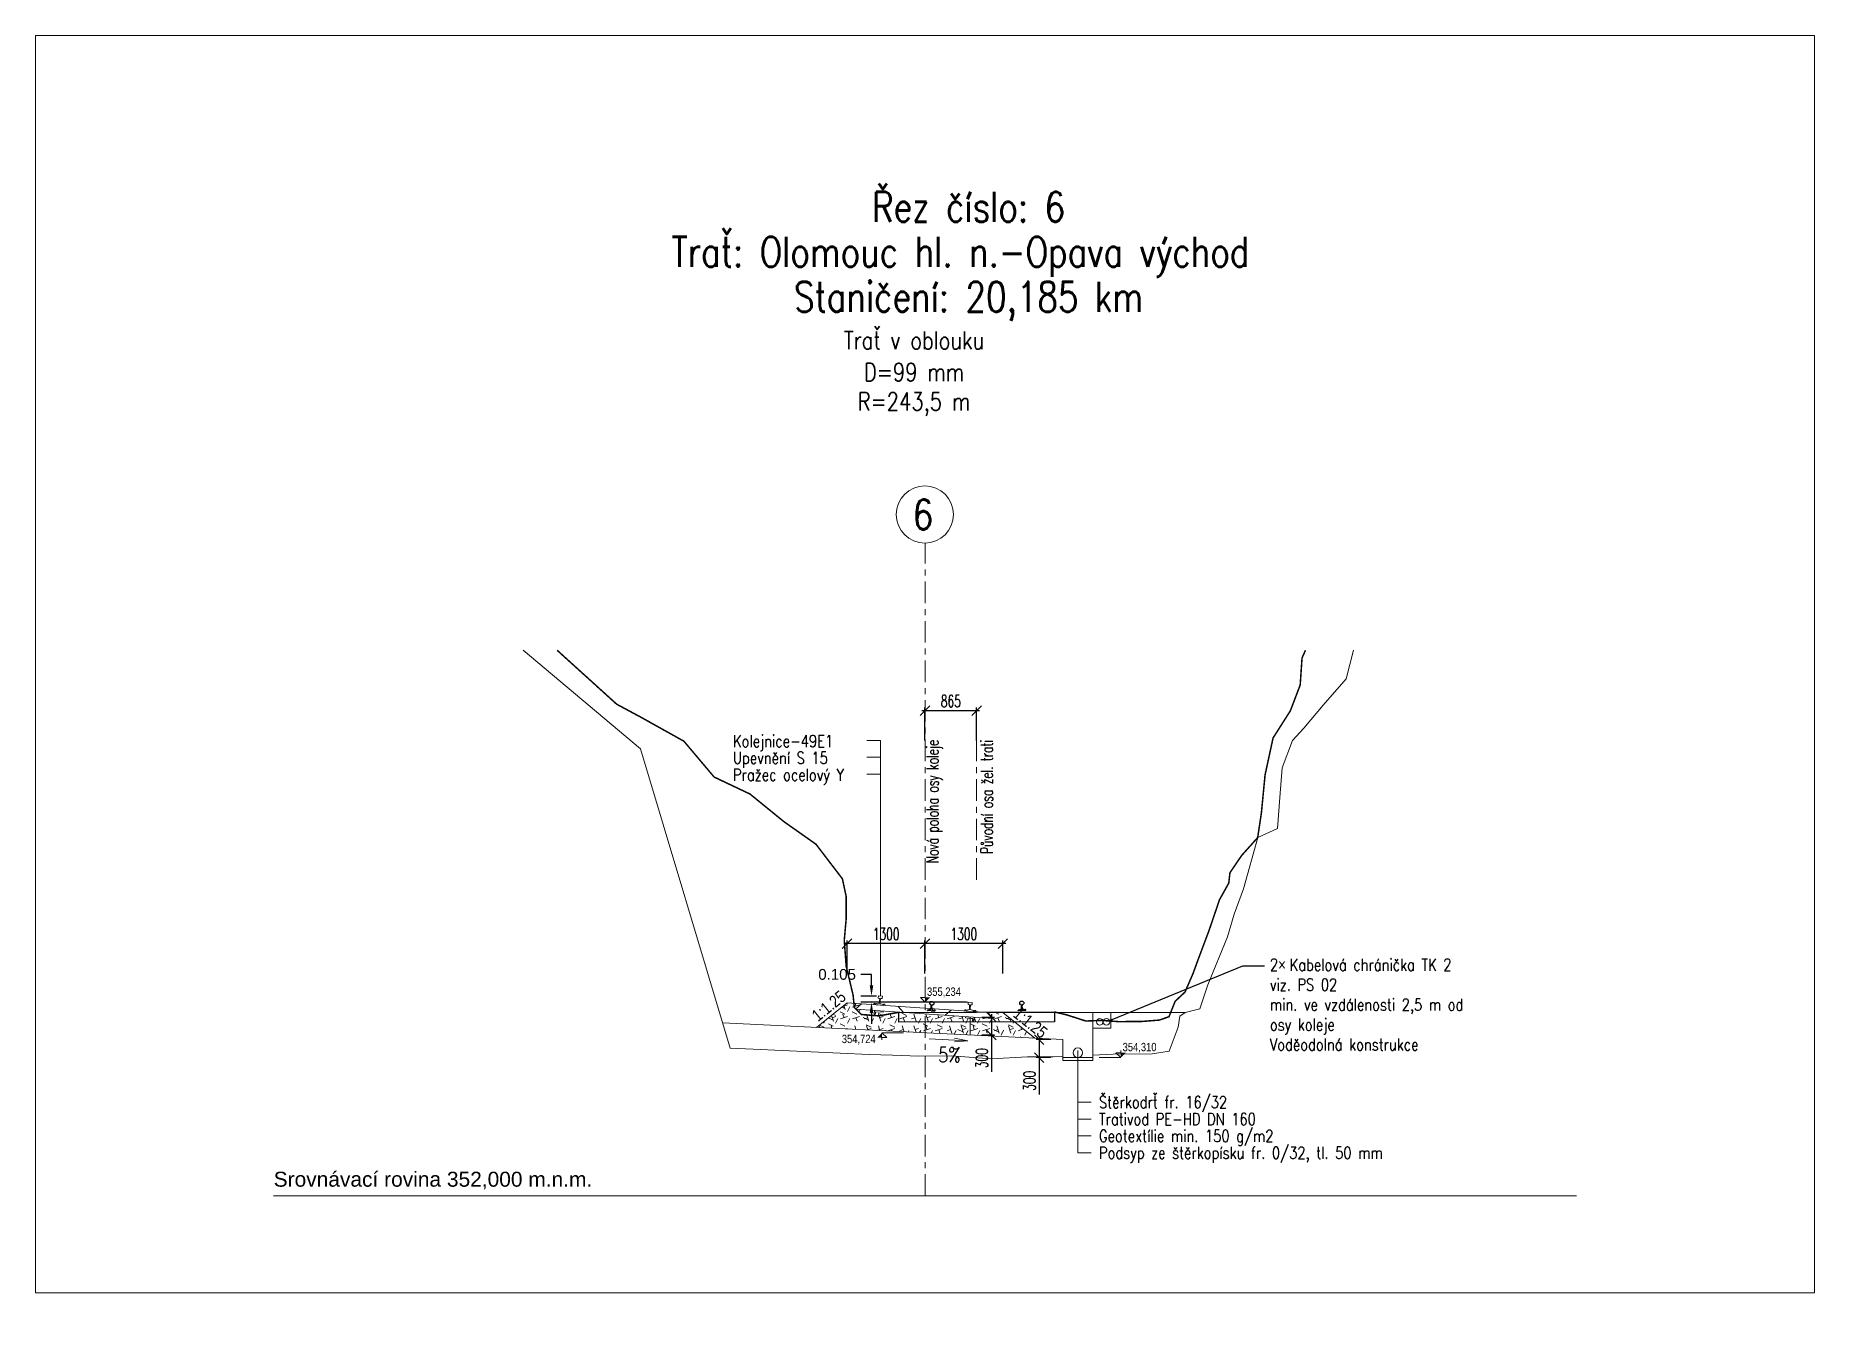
# Model space of a CAD drawing. Header units: millimetres. Extents: x -533422 to -532014, y -1115269 to -1112931.
# Drawn here: x -533209.1 to -533179.4, y -1112952.56 to -1112931.2 of the extents above; entities that cross this region are included whole.
import ezdxf
from ezdxf import colors
from ezdxf.entities.mleader import LeaderData, LeaderLine
from ezdxf.enums import TextEntityAlignment as Align
from ezdxf.math import Vec2, Vec3

# ---------------------------------------------------------------- set-up
doc = ezdxf.new("R2010")
doc.units = ezdxf.units.MM
doc.header["$PDMODE"] = 3
doc.header["$PDSIZE"] = 0.5
doc.linetypes.add('ACAD_ISO10W100', pattern=[18, 12, -3, 0, -3])
for name, color, linetype in [('002 Linie  svahu', 8, 'Continuous'), ('_původní pražec-řezy', 7, 'Continuous'), ('_vodítka-řezy', 4, 'Continuous')]:
    doc.layers.add(name, color=color, linetype=linetype)
for name, color, linetype, lineweight in [('_popisy-řezy', 1, 'Continuous', 18), ('_příčné řezy-řezy', 1, 'Continuous', 20), ('_svršek-řezy', 1, 'Continuous', 18), ('_šrafy-řezy', 1, 'Continuous', 15), ('původní terén', 7, 'Continuous', 15), ('stránka A4', 3, 'Continuous', 0)]:
    doc.layers.add(name, color=color, linetype=linetype, lineweight=lineweight)
doc.styles.add('ARI 1_50(01)', font='arial.ttf', dxfattribs={"height": 0.2})
doc.styles.add('promile', font='romans71n.shx', dxfattribs={"width": 0.8})
doc.styles.get("Standard").update_dxf_attribs({"font": 'arial.ttf'})
doc.styles.add('Standard 1_100', font='romans.shx', dxfattribs={"width": 0.65, "height": 0.2})
doc.styles.add('‰', font='romans71n.shx', dxfattribs={"width": 0.8})
doc.dimstyles.new('1_100', dxfattribs={"dimtxt": 0.2, "dimasz": 0.16, "dimexe": 0.05, "dimexo": 0.2, "dimgap": 0.06, "dimtad": 1, "dimdec": 0, "dimlfac": 1000, "dimrnd": 5, "dimzin": 0, "dimtxsty": 'Standard 1_100', "dimblk": 'OBLIQUE', "dimcen": 2.5, "dimdle": 0.05, "dimclrd": 256, "dimclre": 256, "dimclrt": 1, "dimadec": 0, "dimazin": 0, "dimtfac": 1, "dimtdec": 0, "dimtmove": 0, "dimatfit": 3, "dimfxl": 0.5, "dimfxlon": 1, "dimtfillclr": 256, "dimarcsym": 0})
doc.dimstyles.get("Standard").update_dxf_attribs({"dimtxt": 0.18, "dimasz": 0.18, "dimexe": 0.18, "dimexo": 0.0625, "dimgap": 0.09, "dimtad": 0, "dimtih": 1, "dimtoh": 1, "dimdec": 3, "dimzin": 0, "dimdsep": 46, "dimtxsty": 'Standard', "dimcen": 0.09, "dimadec": 0, "dimazin": 0, "dimtfac": 1, "dimtdec": 3, "dimtofl": 0, "dimtmove": 0, "dimatfit": 3, "dimfxl": 1, "dimtfillclr": 256, "dimtolj": 1, "dimtzin": 0, "dimarcsym": 0})

msp = doc.modelspace()

# ---------------------------------------------------------------- texts
at = {"layer": '_popisy-řezy', "linetype": 'Continuous', "lineweight": 13, "style": 'promile', "width": 0.8}
for s, height, p in [('Řez číslo: 6', 0.5, (-533193.526, -1112934.3104)), ('Trať: Olomouc hl. n.-Opava východ ', 0.5, (-533193.526, -1112935.0604)), ('Staničení: 20,185 km', 0.5, (-533193.526, -1112935.8104)), ('Trať v oblouku', 0.3, (-533194.4357, -1112936.438)), ('D=99 mm', 0.3, (-533194.4357, -1112936.9688)), ('R=243,5 m', 0.3, (-533194.4357, -1112937.4591))]:
    msp.add_text(s, height=height, dxfattribs=at).set_placement(p, align=Align.CENTER)
at = {"layer": '_popisy-řezy', "color": 1, "lineweight": 13, "style": 'promile', "width": 0.8}
msp.add_text('6', height=0.5, dxfattribs=at).set_placement((-533194.2889, -1112939.4483), align=Align.CENTER)
at = {"layer": '_popisy-řezy', "linetype": 'Continuous', "style": '‰', "width": 0.8}
for s, p in [(' Kolejnice-49E1', (-533197.5693, -1112942.9812)), (' Upevnění S 15', (-533197.5693, -1112943.2624)), (' Pražec ocelový Y', (-533197.5693, -1112943.5437)), ('Štěrkodrť fr. 16/32', (-533191.3487, -1112949.0131)), ('Trativod PE-HD DN 160', (-533191.3487, -1112949.2943)), ('Geotextílie min. 150 g/m2', (-533191.3487, -1112949.5756)), ('Podsyp ze štěrkopísku fr. 0/32, tl. 50 mm', (-533191.3487, -1112949.8568))]:
    msp.add_text(s, height=0.2, dxfattribs=at).set_placement(p, align=Align.MIDDLE_LEFT)
at = {"layer": '_popisy-řezy', "linetype": 'Continuous', "lineweight": 13, "width": 0.8}
for rotation, p in [(38.65981, (-533195.7982, -1112947.4818)), (321.52171, (-533192.5556, -1112947.7658))]:
    msp.add_text('1:1.25', height=0.2, rotation=rotation, dxfattribs=at).set_placement(p, align=Align.CENTER)
at = {"layer": '_popisy-řezy', "linetype": 'Continuous', "lineweight": 13, "style": 'promile', "width": 0.8}
msp.add_text('5%', height=0.25, dxfattribs=at).set_placement((-533194.0344, -1112948.3454))
at = {"layer": '_popisy-řezy', "color": 1, "lineweight": 15, "style": 'ARI 1_50(01)'}
msp.add_text('Srovnávací rovina 352,000 m.n.m.', height=0.25, rotation=0, dxfattribs=at).set_placement((-533205.128, -1112950.4238))
at = {"layer": '_svršek-řezy', "width": 0.8}
for s, p in [('355,234', (-533194.2197, -1112947.2365)), ('354,724', (-533195.6424, -1112948.0253)), ('354,310', (-533190.9539, -1112948.1615))]:
    msp.add_text(s, height=0.14, dxfattribs=at).set_placement(p)
at = {"layer": '_vodítka-řezy', "color": 1, "lineweight": 15, "style": 'Standard 1_100', "width": 0.65}
msp.add_text('Nová poloha osy koleje', height=0.2, rotation=90, dxfattribs=at).set_placement((-533194.0294, -1112942.9624), align=Align.RIGHT)

# ---------------------------------------------------------------- blocks, each defined once
blk = doc.blocks.new('RC_VYZNA')
for p, q in [((-2, 2), (0, 2)), ((0, 0), (-2, 2)), ((0, 2), (0, 3))]:
    blk.add_line(p, q)
blk.add_solid([(0, 0), (0, 0), (0, 2), (2, 2)])
blk = doc.blocks.new('Původní svršek')
at = {"layer": '_vodítka-řezy', "color": 12, "linetype": 'ACAD_ISO10W100', "lineweight": 0, "ltscale": 0.03, "extrusion": (0, 1, 6.12303e-17)}
blk.add_line((-675139.828, -974938.843), (-675139.828, -974936.508), dxfattribs=at)
at = {"layer": '_vodítka-řezy', "style": 'Standard 1_100', "width": 0.65}
blk.add_text('Původní osa žel. trati', height=0.2, rotation=90, dxfattribs=at).set_placement((-675139.558, -974936.508), align=Align.RIGHT)
blk = doc.blocks.new('A$C249728DF')
at = {"color": 7}
for p, q in [((0.715, 0.105), (0.717, 0.08)), ((0.74, 0.075), (0.719, 0.079)), ((0.752, 0.026), (0.749, 0.056)), ((0.766, 0.028), (0.762, 0.058)), ((0.766, 0.078), (0.785, 0.087)), ((0.782, 0.114), (0.786, 0.09)), ((-0.807, -0.149), (-0.807, -0.143)), ((-0.805, -0.14), (-0.792, -0.138)), ((-0.744, -0.149), (-0.805, -0.151)), ((-0.759, -0.127), (-0.784, -0.136)), ((-0.782, -0.015), (-0.783, -0.039)), ((-0.761, -0.048), (-0.781, -0.041)), ((-0.753, -0.097), (-0.754, -0.067)), ((-0.744, -0.149), (-0.683, -0.147)), ((-0.739, -0.097), (-0.74, -0.067)), ((-0.735, -0.047), (-0.714, -0.039)), ((-0.731, -0.126), (-0.705, -0.133)), ((-0.715, -0.013), (-0.713, -0.037)), ((-0.685, -0.136), (-0.698, -0.135)), ((-0.682, -0.145), (-0.682, -0.139)), ((0.704, -0.031), (0.703, -0.025)), ((0.705, -0.022), (0.718, -0.018)), ((0.766, -0.025), (0.706, -0.033)), ((0.749, -0.004), (0.725, -0.016)), ((0.766, -0.025), (0.827, -0.017)), ((0.777, 0), (0.804, -0.005)), ((0.824, -0.006), (0.811, -0.006)), ((0.828, -0.015), (0.827, -0.009))]:
    blk.add_line(p, q, dxfattribs=at)
blk.add_lwpolyline([(-1.269, -0.381), (-1.283, -0.219), (1.309, -0.006), (1.322, -0.168), (-1.269, -0.381)], dxfattribs=at)
for centre, radius, start, end in [((-0.74, -0.3), 0.3, 90.0237, 91.8383), ((-0.74, -0.08), 0.08, 80.204, 90.0475), ((0.728, 0.106), 0.013, 109.1975, 184.2723), ((0.719, 0.081), 0.002, 184.2723, 259.1282), ((0.75, 0.043), 0.08, 99.3539, 109.1975), ((0.786, -0.174), 0.3, 97.5631, 99.3778), ((0.739, 0.068), 0.007, 17.9715, 79.1282), ((0.669, 0.045), 0.08, 7.5631, 17.9715), ((0.786, -0.174), 0.3, 95.7485, 97.5631), ((0.746, 0.002), 0.007, 295.9902, 356.0557), ((0.634, 0.01), 0.12, 356.0557, 7.5631), ((0.764, 0.045), 0.08, 85.9288, 95.7724), ((0.769, 0.072), 0.007, 115.9981, 177.1547), ((0.842, 0.068), 0.08, 177.1547, 187.5631), ((0.885, 0.044), 0.12, 187.5631, 199.0706), ((0.769, 0.111), 0.013, 10.854, 85.9288), ((0.779, 0.007), 0.007, 199.0706, 259.136), ((0.784, 0.089), 0.002, 295.9981, 10.854), ((-0.804, -0.143), 0.003, 99.583, 181.8383), ((-0.805, -0.149), 0.0015, 181.8383, 271.8383), ((-0.798, -0.098), 0.04, 279.583, 290.2654), ((-0.781, -0.039), 0.002, 178.5474, 253.4034), ((-0.769, -0.015), 0.013, 103.4727, 178.5474), ((-0.754, -0.08), 0.08, 93.6291, 103.4727), ((-0.763, -0.054), 0.007, 12.2467, 73.4034), ((-0.74, -0.3), 0.3, 91.8383, 93.653), ((-0.762, -0.12), 0.007, 290.2654, 350.3308), ((-0.834, -0.07), 0.08, 1.8383, 12.2467), ((-0.873, -0.101), 0.12, 350.3308, 1.8383), ((-0.66, -0.064), 0.08, 171.4299, 181.8383), ((-0.732, -0.053), 0.007, 110.2733, 171.4299), ((-0.619, -0.093), 0.12, 181.8383, 193.3458), ((-0.729, -0.119), 0.007, 193.3458, 253.4112), ((-0.728, -0.014), 0.013, 5.1292, 80.204), ((-0.715, -0.037), 0.002, 290.2733, 5.1292), ((-0.694, -0.095), 0.04, 253.4112, 264.0936), ((-0.685, -0.139), 0.003, 1.8383, 84.0936), ((-0.683, -0.145), 0.0015, 271.8383, 1.8383), ((0.706, -0.025), 0.003, 105.3078, 187.5631), ((0.706, -0.031), 0.0015, 187.5631, 277.5631), ((0.708, 0.02), 0.04, 285.3078, 295.9902), ((0.811, 0.034), 0.04, 259.136, 269.8184), ((0.824, -0.009), 0.003, 7.5631, 89.8184), ((0.827, -0.015), 0.0015, 277.5631, 7.5631)]:
    blk.add_arc(centre, radius, start, end, dxfattribs=at)
blk = doc.blocks.new('_Oblique')
at = {"color": 0, "linetype": 'ByBlock', "lineweight": -2}
blk.add_line((0.5, 0.5), (-0.5, -0.5), dxfattribs=at)
blk = doc.blocks.new('*D103')
at = {"layer": '_příčné řezy-řezy', "linetype": 'Continuous', "lineweight": -2}
for p, q in [((-533195.554, -1112946.863), (-533195.554, -1112946.313)), ((-533194.204, -1112946.363), (-533195.604, -1112946.363)), ((-533194.254, -1112946.363), (-533194.254, -1112946.413))]:
    blk.add_line(p, q, dxfattribs=at)
at = {"layer": 'Defpoints', "color": 0}
for p in [(-533195.554, -1112946.363), (-533194.254, -1112946.328), (-533195.554, -1112947.482)]:
    blk.add_point(p, dxfattribs=at)
at = {"layer": '_příčné řezy-řezy', "lineweight": -2, "xscale": 0.16, "yscale": 0.16, "zscale": 0.16, "rotation": 180}
blk.add_blockref('_Oblique', (-533195.554, -1112946.363), dxfattribs=at)
at = {"layer": '_příčné řezy-řezy', "lineweight": -2, "xscale": 0.16, "yscale": 0.16, "zscale": 0.16}
blk.add_blockref('_Oblique', (-533194.254, -1112946.363), dxfattribs=at)
at = {"layer": '_příčné řezy-řezy', "color": 1, "lineweight": 9, "insert": (-533194.904, -1112946.203), "char_height": 0.2, "attachment_point": 5, "style": 'Standard 1_100'}
blk.add_mtext('1300', dxfattribs=at)
blk = doc.blocks.new('*D104')
at = {"layer": '_příčné řezy-řezy', "linetype": 'Continuous', "lineweight": -2}
for p, q in [((-533194.254, -1112946.863), (-533194.254, -1112946.313)), ((-533192.954, -1112946.863), (-533192.954, -1112946.313)), ((-533192.904, -1112946.363), (-533194.304, -1112946.363))]:
    blk.add_line(p, q, dxfattribs=at)
at = {"layer": 'Defpoints', "color": 0}
for p in [(-533194.254, -1112946.363), (-533194.254, -1112947.482), (-533192.954, -1112947.482)]:
    blk.add_point(p, dxfattribs=at)
at = {"layer": '_příčné řezy-řezy', "lineweight": -2, "xscale": 0.16, "yscale": 0.16, "zscale": 0.16, "rotation": 180}
blk.add_blockref('_Oblique', (-533194.254, -1112946.363), dxfattribs=at)
at = {"layer": '_příčné řezy-řezy', "lineweight": -2, "xscale": 0.16, "yscale": 0.16, "zscale": 0.16}
blk.add_blockref('_Oblique', (-533192.954, -1112946.363), dxfattribs=at)
at = {"layer": '_příčné řezy-řezy', "color": 1, "lineweight": 9, "insert": (-533193.604, -1112946.203), "char_height": 0.2, "attachment_point": 5, "style": 'Standard 1_100'}
blk.add_mtext('1300', dxfattribs=at)
blk = doc.blocks.new('*D118')
at = {"layer": '_příčné řezy-řezy', "linetype": 'Continuous', "lineweight": -2}
for p, q in [((-533194.254, -1112942.973), (-533194.254, -1112942.423)), ((-533193.391, -1112942.973), (-533193.391, -1112942.423)), ((-533194.304, -1112942.473), (-533193.341, -1112942.473))]:
    blk.add_line(p, q, dxfattribs=at)
at = {"layer": 'Defpoints', "color": 0}
for p in [(-533193.391, -1112942.473), (-533194.254, -1112943.259), (-533193.391, -1112943.263)]:
    blk.add_point(p, dxfattribs=at)
at = {"layer": '_příčné řezy-řezy', "lineweight": -2, "xscale": 0.16, "yscale": 0.16, "zscale": 0.16, "rotation": 180}
blk.add_blockref('_Oblique', (-533194.254, -1112942.473), dxfattribs=at)
at = {"layer": '_příčné řezy-řezy', "lineweight": -2, "xscale": 0.16, "yscale": 0.16, "zscale": 0.16}
blk.add_blockref('_Oblique', (-533193.391, -1112942.473), dxfattribs=at)
at = {"layer": '_příčné řezy-řezy', "color": 1, "lineweight": 9, "insert": (-533193.822, -1112942.313), "char_height": 0.2, "attachment_point": 5, "style": 'Standard 1_100'}
blk.add_mtext('865', dxfattribs=at)
blk = doc.blocks.new('*D134')
at = {"layer": '_příčné řezy-řezy', "linetype": 'Continuous', "lineweight": -2}
for p, q in [((-533193.302, -1112947.59), (-533193.095, -1112947.59)), ((-533193.145, -1112947.54), (-533193.145, -1112947.89)), ((-533193.302, -1112947.89), (-533193.095, -1112947.89)), ((-533193.145, -1112947.89), (-533193.145, -1112948.504))]:
    blk.add_line(p, q, dxfattribs=at)
at = {"layer": 'Defpoints', "color": 0}
for p in [(-533193.502, -1112947.59), (-533193.502, -1112947.89), (-533193.145, -1112947.89)]:
    blk.add_point(p, dxfattribs=at)
at = {"layer": '_příčné řezy-řezy', "lineweight": -2, "xscale": 0.16, "yscale": 0.16, "zscale": 0.16}
for p, rotation in [((-533193.145, -1112947.59), 90), ((-533193.145, -1112947.89), 270)]:
    blk.add_blockref('_Oblique', p, dxfattribs=dict(at, rotation=rotation))
at = {"layer": '_příčné řezy-řezy', "color": 1, "lineweight": 9, "insert": (-533193.305, -1112948.277), "char_height": 0.2, "attachment_point": 5, "rotation": 90, "style": 'Standard 1_100'}
blk.add_mtext('300', dxfattribs=at)
blk = doc.blocks.new('*D135')
at = {"layer": '_příčné řezy-řezy', "linetype": 'Continuous', "lineweight": -2}
for p, q in [((-533192.153, -1112947.967), (-533192.398, -1112947.967)), ((-533192.348, -1112947.917), (-533192.348, -1112948.267)), ((-533192.153, -1112948.267), (-533192.398, -1112948.267)), ((-533192.348, -1112948.267), (-533192.348, -1112948.882))]:
    blk.add_line(p, q, dxfattribs=at)
at = {"layer": 'Defpoints', "color": 0}
for p in [(-533191.953, -1112947.967), (-533192.348, -1112948.267), (-533191.953, -1112948.267)]:
    blk.add_point(p, dxfattribs=at)
at = {"layer": '_příčné řezy-řezy', "lineweight": -2, "xscale": 0.16, "yscale": 0.16, "zscale": 0.16}
for p, rotation in [((-533192.348, -1112947.967), 90), ((-533192.348, -1112948.267), 270)]:
    blk.add_blockref('_Oblique', p, dxfattribs=dict(at, rotation=rotation))
at = {"layer": '_příčné řezy-řezy', "color": 1, "lineweight": 9, "insert": (-533192.508, -1112948.655), "char_height": 0.2, "attachment_point": 5, "rotation": 90, "style": 'Standard 1_100'}
blk.add_mtext('300', dxfattribs=at)
blk = doc.blocks.new('*D146')
at = {"layer": 'Defpoints', "color": 0}
for p in [(-533195.147, -1112947.239), (-533194.998, -1112947.239), (-533193.5, -1112947.344)]:
    blk.add_point(p, dxfattribs=at)
at = {"layer": 'stránka A4', "color": 0, "lineweight": -2}
for p, q in [((-533195.147, -1112946.879), (-533195.327, -1112946.879)), ((-533195.147, -1112947.059), (-533195.147, -1112946.879)), ((-533195.061, -1112947.239), (-533195.327, -1112947.239)), ((-533193.563, -1112947.344), (-533195.327, -1112947.344)), ((-533195.147, -1112947.524), (-533195.147, -1112947.704))]:
    blk.add_line(p, q, dxfattribs=at)
at = {"layer": 'stránka A4', "color": 0}
for points in [[(-533195.177, -1112947.059), (-533195.117, -1112947.059), (-533195.147, -1112947.239)], [(-533195.117, -1112947.524), (-533195.177, -1112947.524), (-533195.147, -1112947.344)]]:
    blk.add_solid(points, dxfattribs=at)
at = {"layer": 'stránka A4', "color": 0, "insert": (-533195.721, -1112946.879), "char_height": 0.18, "attachment_point": 5}
blk.add_mtext('\\A1;0.105', dxfattribs=at)

# ---------------------------------------------------------------- dimensions: what is measured, and where the dimension line sits
at = {"layer": '_příčné řezy-řezy', "linetype": 'Continuous', "lineweight": 9}
for base, p1, p2, picture, middle in [((-533193.3906, -1112942.4725), (-533194.2536, -1112943.2593), (-533193.3906, -1112943.2626), '*D118', (-533193.8221, -1112942.3125)), ((-533195.5536, -1112946.3632), (-533194.2536, -1112946.3283), (-533195.5536, -1112947.4823), '*D103', (-533194.9036, -1112946.2032)), ((-533194.2536, -1112946.3632), (-533192.9536, -1112947.4823), (-533194.2536, -1112947.4823), '*D104', (-533193.6036, -1112946.2032))]:
    dim = msp.add_linear_dim(base=base, p1=p1, p2=p2, dimstyle='1_100', dxfattribs=at)
    dim.commit()
    dim.dimension.update_dxf_attribs({"geometry": picture, "text_midpoint": middle})
for base, p1, p2, picture, middle in [((-533193.145, -1112947.8902), (-533193.502, -1112947.5902), (-533193.502, -1112947.8902), '*D134', (-533193.305, -1112948.2773)), ((-533192.3484, -1112948.2675), (-533191.9529, -1112947.9675), (-533191.9529, -1112948.2675), '*D135', (-533192.5084, -1112948.6546))]:
    dim = msp.add_linear_dim(base=base, p1=p1, p2=p2, angle=90, dimstyle='1_100', dxfattribs=at)
    dim.commit()
    dim.dimension.update_dxf_attribs({"geometry": picture, "text_midpoint": middle})
at = {"layer": 'stránka A4'}
dim = msp.add_linear_dim(base=(-533195.1466, -1112947.2394), p1=(-533193.5, -1112947.3442), p2=(-533194.9984, -1112947.2394), angle=90, dimstyle='Standard', dxfattribs=at)
dim.commit()
dim.dimension.update_dxf_attribs({"geometry": '*D146', "text_midpoint": (-533195.721, -1112946.8794)})

# ---------------------------------------------------------------- hatches: boundary and pattern name
at = {"layer": '_šrafy-řezy', "linetype": 'Continuous'}
h = msp.add_hatch(dxfattribs=at)
h.set_pattern_fill('UNIHER', color=1, scale=0.05, style=0)
h.set_pattern_definition([(18.435, (141812.83852, -138008.09968), (0.197642177225, 0.197642530296), [0.0625, -0.5, 0.125, -0.5625]), (18.435, (141812.97687, -138008.11944), (0.197642177225, 0.197642530296), [0.125, -0.5, 0.0625, -0.5625]), (108.435, (141812.8583, -138008.15897), (0.197642177225, 0.197642530296), [0.125, -0.5, 0.125, -0.5]), (108.435, (141812.8583, -138007.96133), (0.197642177225, 0.197642530296), [0.125, -0.5, 0.125, -0.5]), (108.435, (141813.03617, -138008.09968), (0.197642177225, 0.197642530296), [0.0625, -0.5625]), (108.435, (141812.66065, -138007.96133), (0.197642177225, 0.197642530296), [0.0625, -0.5625]), (333.435, (141812.89782, -138008.07991), (0.197642294287, 0.19764242375), [0.0883885, -0.79549515, 0.0883885, -0.79549515]), (333.435, (141812.50253, -138007.88227), (0.197642294287, 0.19764242375), [0.08838835, -1.6793786]), (333.435, (141813.09546, -138008.07991), (0.197642294287, 0.19764242375), [0.0883885, -0.35385534, 0.0883885, -1.23743685]), (333.435, (141812.70017, -138007.88227), (0.197642294287, 0.19764242375), [0.08838835, -1.6793786]), (333.435, (141813.2931, -138008.07991), (0.197642294287, 0.19764242375), [0.0883885, -0.79549515, 0.0883885, -0.79549515]), (333.435, (141813.68839, -138008.27756), (0.197642294287, 0.19764242375), [0.08838835, -1.6793786]), (63.435, (141812.81876, -138008.04038), (-0.197643635928, -0.197641752932), [0.08839, -0.35355, 0.08839, -0.7955, 0.08839, -0.35355])])
h.paths.add_polyline_path([(-533193.578, -1112947.585), (-533194.9523, -1112947.4901), (-533194.9538, -1112947.5113), (-533195.0776, -1112947.5028), (-533195.0803, -1112947.5418), (-533195.1015, -1112947.5403), (-533195.0974, -1112947.4801), (-533195.4124, -1112947.4584), (-533195.3111, -1112947.3702), (-533195.5521, -1112947.3535), (-533196.0653, -1112947.7641), (-533193.502, -1112947.8902), (-533193.502, -1112947.6115), (-533193.5794, -1112947.6061)])
h.paths.add_polyline_path([(-533192.9539, -1112947.5154), (-533193.2061, -1112947.5154), (-533193.1179, -1112947.6167), (-533193.4329, -1112947.595), (-533193.4371, -1112947.6551), (-533193.4583, -1112947.6537), (-533193.4556, -1112947.6147), (-533193.502, -1112947.6115), (-533193.502, -1112947.8902), (-533192.4188, -1112947.9435)])

# ---------------------------------------------------------------- linework, layer by layer
at = {"layer": '002 Linie  svahu', "color": 1, "linetype": 'Continuous', "lineweight": 18, "ltscale": 0.25, "flags": 128}
for points in [[(-533199.0041, -1112943.1093), (-533200.9647, -1112941.4642)], [(-533187.0978, -1112941.4642), (-533187.2217, -1112941.9439), (-533187.6031, -1112942.3822), (-533187.9274, -1112942.7633), (-533188.1181, -1112942.9729), (-533188.2897, -1112943.4303), (-533188.3278, -1112943.9258), (-533188.366, -1112944.4403), (-533188.6991, -1112944.5937), (-533188.9381, -1112945.4504), (-533189.0907, -1112945.8696), (-533189.2051, -1112946.2507), (-533189.5293, -1112947.0511), (-533189.6628, -1112947.4513), (-533189.9113, -1112947.5154)], [(-533195.1876, -1112948.2134), (-533197.1209, -1112948.1262), (-533197.5041, -1112948.1093), (-533199.0041, -1112943.1093)], [(-533191.4517, -1112948.2262), (-533191.1145, -1112948.2104), (-533190.459, -1112948.2053), (-533190.459, -1112948.2053), (-533190.459, -1112948.2053), (-533190.1763, -1112948.1616), (-533190.0265, -1112947.759), (-533190.0003, -1112947.5761), (-533189.9113, -1112947.5154)], [(-533195.1876, -1112948.2134), (-533195.1876, -1112948.2134), (-533195.1876, -1112948.2134), (-533195.1876, -1112948.2134), (-533195.1876, -1112948.2134), (-533194.7947, -1112948.225), (-533194.3567, -1112948.2464), (-533193.8119, -1112948.2357), (-533193.1496, -1112948.2891), (-533192.5407, -1112948.2571), (-533192.1133, -1112948.2571), (-533191.9517, -1112948.2495)]]:
    msp.add_lwpolyline(points, dxfattribs=at)
at = {"layer": '_popisy-řezy', "linetype": 'Continuous'}
for p, q in [((-533195.2234, -1112942.9711), (-533194.9984, -1112942.9711)), ((-533194.9984, -1112947.2394), (-533194.9984, -1112942.9711)), ((-533195.2234, -1112943.2523), (-533194.9984, -1112943.2523)), ((-533195.2234, -1112943.5336), (-533194.9984, -1112943.5336)), ((-533191.7036, -1112949.8568), (-533191.7036, -1112948.1481)), ((-533191.7036, -1112949.0131), (-533191.4786, -1112949.0131)), ((-533191.7036, -1112949.2943), (-533191.4786, -1112949.2943)), ((-533191.7036, -1112949.5756), (-533191.4786, -1112949.5756)), ((-533191.7036, -1112949.8568), (-533191.4786, -1112949.8568))]:
    msp.add_line(p, q, dxfattribs=at)
at = {"layer": '_popisy-řezy', "linetype": 'Continuous', "lineweight": 13}
for p, q in [((-533194.1836, -1112947.9526), (-533193.536, -1112947.9871)), ((-533193.536, -1112947.9871), (-533193.7627, -1112948.0049)), ((-533193.536, -1112947.9871), (-533193.7595, -1112947.9454))]:
    msp.add_line(p, q, dxfattribs=at)
at = {"layer": '_popisy-řezy', "color": 1, "lineweight": 13}
msp.add_circle((-533194.2557, -1112939.1968), 0.4767, dxfattribs=at)
at = {"layer": '_svršek-řezy', "linetype": 'Continuous'}
for p, q in [((-533195.5521, -1112947.3535), (-533196.0653, -1112947.7641)), ((-533195.3111, -1112947.3702), (-533195.5521, -1112947.3535)), ((-533197.6307, -1112947.6872), (-533191.9517, -1112947.9664)), ((-533193.502, -1112947.5902), (-533193.502, -1112947.8902)), ((-533193.2061, -1112947.5154), (-533192.9539, -1112947.5154)), ((-533192.9539, -1112947.5154), (-533192.4188, -1112947.9435)), ((-533192.9539, -1112947.5154), (-533189.9113, -1112947.5154)), ((-533191.4517, -1112947.7748), (-533191.1517, -1112947.7748)), ((-533191.1517, -1112947.7748), (-533191.1517, -1112947.5154)), ((-533191.9517, -1112948.2664), (-533191.4517, -1112948.2664)), ((-533191.9517, -1112948.3164), (-533191.4517, -1112948.3164))]:
    msp.add_line(p, q, dxfattribs=at)
at = {"layer": '_svršek-řezy', "lineweight": 13}
for p, q in [((-533195.3111, -1112947.3702), (-533195.4124, -1112947.4584)), ((-533195.4124, -1112947.4584), (-533193.1179, -1112947.6167)), ((-533193.2061, -1112947.5154), (-533195.3111, -1112947.3702)), ((-533195.112, -1112947.3839), (-533195.1105, -1112947.3627)), ((-533195.0894, -1112947.3642), (-533195.1105, -1112947.3627)), ((-533195.1015, -1112947.5403), (-533195.0974, -1112947.4801)), ((-533195.0894, -1112947.3642), (-533195.0908, -1112947.3854)), ((-533195.0776, -1112947.5028), (-533195.0803, -1112947.5418)), ((-533194.9538, -1112947.5113), (-533195.0776, -1112947.5028)), ((-533194.9523, -1112947.4901), (-533194.9538, -1112947.5113)), ((-533194.9443, -1112947.3742), (-533194.9458, -1112947.3954)), ((-533194.9443, -1112947.3742), (-533194.9232, -1112947.3756)), ((-533194.9246, -1112947.3968), (-533194.9232, -1112947.3756)), ((-533194.7026, -1112947.4121), (-533194.6143, -1112947.5135)), ((-533193.8147, -1112947.4734), (-533193.916, -1112947.5616)), ((-533193.5926, -1112947.4887), (-533193.5911, -1112947.4675)), ((-533193.57, -1112947.469), (-533193.5911, -1112947.4675)), ((-533193.57, -1112947.469), (-533193.5714, -1112947.4902)), ((-533193.4249, -1112947.479), (-533193.4264, -1112947.5002)), ((-533193.4249, -1112947.479), (-533193.4038, -1112947.4805)), ((-533193.4052, -1112947.5016), (-533193.4038, -1112947.4805)), ((-533195.0803, -1112947.5418), (-533195.1015, -1112947.5403)), ((-533193.578, -1112947.585), (-533193.5794, -1112947.6061)), ((-533193.5794, -1112947.6061), (-533193.4556, -1112947.6147)), ((-533193.4556, -1112947.6147), (-533193.4583, -1112947.6537)), ((-533193.4583, -1112947.6537), (-533193.4371, -1112947.6551)), ((-533193.4371, -1112947.6551), (-533193.4329, -1112947.595)), ((-533193.2061, -1112947.5154), (-533193.1179, -1112947.6167)), ((-533191.4517, -1112948.3164), (-533191.4517, -1112947.5154)), ((-533191.9517, -1112948.3164), (-533191.9517, -1112947.9664))]:
    msp.add_line(p, q, dxfattribs=at)
at = {"layer": '_svršek-řezy', "linetype": 'Continuous', "lineweight": 13}
for p, q in [((-533195.0781, -1112947.38), (-533195.0759, -1112947.3668)), ((-533195.0781, -1112947.38), (-533195.0759, -1112947.3668)), ((-533194.954, -1112947.3948), (-533195.0781, -1112947.38)), ((-533194.954, -1112947.3948), (-533195.0781, -1112947.38)), ((-533195.0759, -1112947.3668), (-533195.0198, -1112947.3597)), ((-533195.0759, -1112947.3668), (-533195.0198, -1112947.3597)), ((-533195.0364, -1112947.2752), (-533195.0316, -1112947.2355)), ((-533195.0364, -1112947.2752), (-533195.0316, -1112947.2355)), ((-533195.0101, -1112947.2783), (-533195.0364, -1112947.2752)), ((-533195.0101, -1112947.2783), (-533195.0364, -1112947.2752)), ((-533195.0316, -1112947.2355), (-533194.9651, -1112947.2434)), ((-533195.0316, -1112947.2355), (-533194.9651, -1112947.2434)), ((-533195.0198, -1112947.3597), (-533195.0101, -1112947.2783)), ((-533194.9962, -1112947.28), (-533195.0059, -1112947.3614)), ((-533194.9962, -1112947.28), (-533195.0059, -1112947.3614)), ((-533195.0059, -1112947.3614), (-533194.9517, -1112947.382)), ((-533195.0059, -1112947.3614), (-533194.9517, -1112947.382)), ((-533194.9699, -1112947.2831), (-533194.9962, -1112947.28)), ((-533194.9699, -1112947.2831), (-533194.9962, -1112947.28)), ((-533194.9651, -1112947.2434), (-533194.9699, -1112947.2831)), ((-533194.9651, -1112947.2434), (-533194.9699, -1112947.2831)), ((-533194.9517, -1112947.382), (-533194.954, -1112947.3948)), ((-533194.9517, -1112947.382), (-533194.954, -1112947.3948)), ((-533193.5688, -1112947.4773), (-533193.569, -1112947.4903)), ((-533193.5688, -1112947.4773), (-533193.569, -1112947.4903)), ((-533193.569, -1112947.4903), (-533193.4441, -1112947.4958)), ((-533193.569, -1112947.4903), (-533193.4441, -1112947.4958)), ((-533193.5124, -1112947.4658), (-533193.5688, -1112947.4773)), ((-533193.5124, -1112947.4658), (-533193.5688, -1112947.4773)), ((-533193.5335, -1112947.3428), (-533193.5353, -1112947.3827)), ((-533193.5335, -1112947.3428), (-533193.5353, -1112947.3827)), ((-533193.5353, -1112947.3827), (-533193.5088, -1112947.3839)), ((-533193.5353, -1112947.3827), (-533193.5088, -1112947.3839)), ((-533193.4666, -1112947.3457), (-533193.5335, -1112947.3428)), ((-533193.5088, -1112947.3839), (-533193.5124, -1112947.4658)), ((-533193.5088, -1112947.3839), (-533193.5124, -1112947.4658)), ((-533193.4984, -1112947.4664), (-533193.4948, -1112947.3845)), ((-533193.4984, -1112947.4664), (-533193.4948, -1112947.3845)), ((-533193.4439, -1112947.4826), (-533193.4984, -1112947.4664)), ((-533193.4439, -1112947.4826), (-533193.4984, -1112947.4664)), ((-533193.4948, -1112947.3845), (-533193.4683, -1112947.3857)), ((-533193.4948, -1112947.3845), (-533193.4683, -1112947.3857)), ((-533193.4683, -1112947.3857), (-533193.4666, -1112947.3457)), ((-533193.4683, -1112947.3857), (-533193.4666, -1112947.3457)), ((-533193.4441, -1112947.4958), (-533193.4439, -1112947.4826)), ((-533193.4441, -1112947.4958), (-533193.4439, -1112947.4826))]:
    msp.add_line(p, q, dxfattribs=at)
at = {"layer": '_svršek-řezy'}
for p, q in [((-533193.5335, -1112947.3428), (-533194.251, -1112947.3428)), ((-533194.9725, -1112947.8532), (-533194.6131, -1112947.8532)), ((-533191.3447, -1112948.2678), (-533190.9852, -1112948.2678))]:
    msp.add_line(p, q, dxfattribs=at)
at = {"layer": '_svršek-řezy', "color": 3, "linetype": 'Continuous'}
msp.add_circle((-533191.3367, -1112947.6704), 0.055, dxfattribs=at)
at = {"layer": '_svršek-řezy', "color": 6, "linetype": 'Continuous'}
msp.add_circle((-533191.2217, -1112947.6704), 0.055, dxfattribs=at)
at = {"layer": '_svršek-řezy', "lineweight": 13}
msp.add_circle((-533191.7017, -1112948.1865), 0.08, dxfattribs=at)
at = {"layer": '_vodítka-řezy', "color": 1, "linetype": 'ACAD_ISO10W100', "lineweight": 15, "ltscale": 0.03, "extrusion": (0, 1, 6.12303e-17)}
msp.add_line((-533194.2536, -1112950.5768), (-533194.2536, -1112939.6735), dxfattribs=at)
at = {"layer": '_vodítka-řezy', "color": 1, "lineweight": 15}
msp.add_lwpolyline([(-533205.133, -1112950.5768), (-533183.3742, -1112950.5768)], dxfattribs=at)
at = {"layer": 'původní terén', "color": 250, "lineweight": 15, "const_width": 0.025}
for points in [[(-533194.6906, -1112947.5129), (-533194.777, -1112947.5262), (-533195.0235, -1112947.5712), (-533195.3171, -1112947.5477), (-533195.4335, -1112947.4317), (-533195.4545, -1112947.2219), (-533195.57, -1112946.7394), (-533195.6015, -1112946.3093), (-533195.57, -1112945.9527), (-533195.57, -1112945.575), (-533195.6329, -1112945.2813), (-533196.0738, -1112944.7044), (-533196.6092, -1112944.3267), (-533197.1761, -1112943.8652), (-533197.7745, -1112943.5819), (-533198.2784, -1112942.984), (-533198.9922, -1112942.5854), (-533199.4016, -1112942.3651), (-533200.396, -1112941.4642)], [(-533192.0906, -1112947.5054), (-533191.8877, -1112947.5539), (-533191.5689, -1112947.6567), (-533191.3117, -1112947.6464), (-533191.0203, -1112947.667), (-533190.6289, -1112947.6638), (-533190.3406, -1112947.641), (-533190.1803, -1112947.5847), (-533190.0774, -1112947.3277), (-533189.9128, -1112947.1736), (-533189.7791, -1112946.8652), (-533189.6968, -1112946.6391), (-533189.5117, -1112946.1457), (-533189.3368, -1112945.6318), (-533189.1825, -1112945.3543), (-533189.162, -1112945.1796), (-533188.9665, -1112944.8918), (-533188.6991, -1112944.5937), (-533188.6374, -1112944.1826), (-533188.5757, -1112943.5453), (-533188.4419, -1112942.9286), (-533188.1539, -1112942.4763), (-533187.9893, -1112942.0446), (-533187.9585, -1112941.5924), (-533187.901, -1112941.4642)]]:
    msp.add_lwpolyline(points, dxfattribs=at)
at = {"layer": 'stránka A4'}
for p, q in [((-533179.4036, -1112931.1982), (-533209.1036, -1112931.1982)), ((-533209.1036, -1112931.1982), (-533209.1036, -1112952.1982)), ((-533179.4036, -1112952.1982), (-533179.4036, -1112931.1982)), ((-533209.1036, -1112952.1982), (-533179.4036, -1112952.1982))]:
    msp.add_line(p, q, dxfattribs=at)

# ---------------------------------------------------------------- block references
at = {"layer": '_původní pražec-řezy', "rotation": 355.4657335379777}
msp.add_blockref('A$C249728DF', (-533193.3947, -1112947.3958), dxfattribs=at)
at = {"layer": '_svršek-řezy', "xscale": 0.04, "yscale": 0.04, "zscale": 0.04}
for p in [(-533194.251, -1112947.3428), (-533190.9852, -1112948.2678)]:
    msp.add_blockref('RC_VYZNA', p, dxfattribs=at)
at = {"layer": '_svršek-řezy', "xscale": 0.04, "yscale": 0.04, "zscale": 0.04, "rotation": 180}
msp.add_blockref('RC_VYZNA', (-533194.9725, -1112947.8532), dxfattribs=at)
at = {"layer": '_vodítka-řezy', "color": 1, "lineweight": 15}
msp.add_blockref('Původní svršek', (141946.437, -138006.4545), dxfattribs=at)

msp.set_redraw_order([(e.dxf.handle, doc.entitydb.next_handle()) for e in msp.query("TEXT MTEXT ATTDEF DIMENSION ARC_DIMENSION")])  # texts and dimensions are drawn at this point

# ---------------------------------------------------------------- leaders
at = {"layer": '_popisy-řezy', "color": 1, "lineweight": 13}
ml = msp.add_multileader_mtext('Standard', dxfattribs=at)
ml.set_content('2{\\fArial|b0|i0|c0|p34;× }Kabelová chránička TK 2\\Pviz. PS 02\\Pmin. ve vzdálenosti 2,5 m od \\Posy koleje\\PVoděodolná konstrukce ', color=1, style='‰')
ml.set_leader_properties()
ml.build(insert=Vec2(0, 0))
ml.multileader.update_dxf_attribs({"dogleg_length": 0.36, "arrow_head_size": 0.1})
ctx = ml.context
ctx.base_point, ctx.char_height, ctx.arrow_head_size, ctx.landing_gap_size, ctx.plane_origin = Vec3(-533188.5856, -1112946.7366), 0.2, 0.1, 0.09, Vec3(-533187.226, -1112947.2995)
notes = []
notes.append((ctx, [(0, (1, 1, 0), (-533188.9456, -1112946.7366), (1, 0), 0.36, [(0, [(-533191.2217, -1112947.6704)], 256, [])])]))
ctx.mtext.insert, ctx.mtext.defined_height, ctx.mtext.flow_direction = Vec3(-533188.4956, -1112946.6166), 0.2, 5
for ctx, leaders in notes:
    for number, flags, end, landing, length, lines in leaders:
        leader = LeaderData()
        leader.index, (leader.has_last_leader_line, leader.has_dogleg_vector, leader.attachment_direction) = number, flags
        leader.last_leader_point, leader.dogleg_vector, leader.dogleg_length = Vec3(end), Vec3(landing), length
        for number, points, colour, breaks in lines:
            line = LeaderLine()
            line.index, line.vertices, line.color, line.breaks = number, Vec3.list(points), colors.encode_raw_color(colour), breaks
            leader.lines.append(line)
        ctx.leaders.append(leader)

doc.saveas('drawing.dxf')
